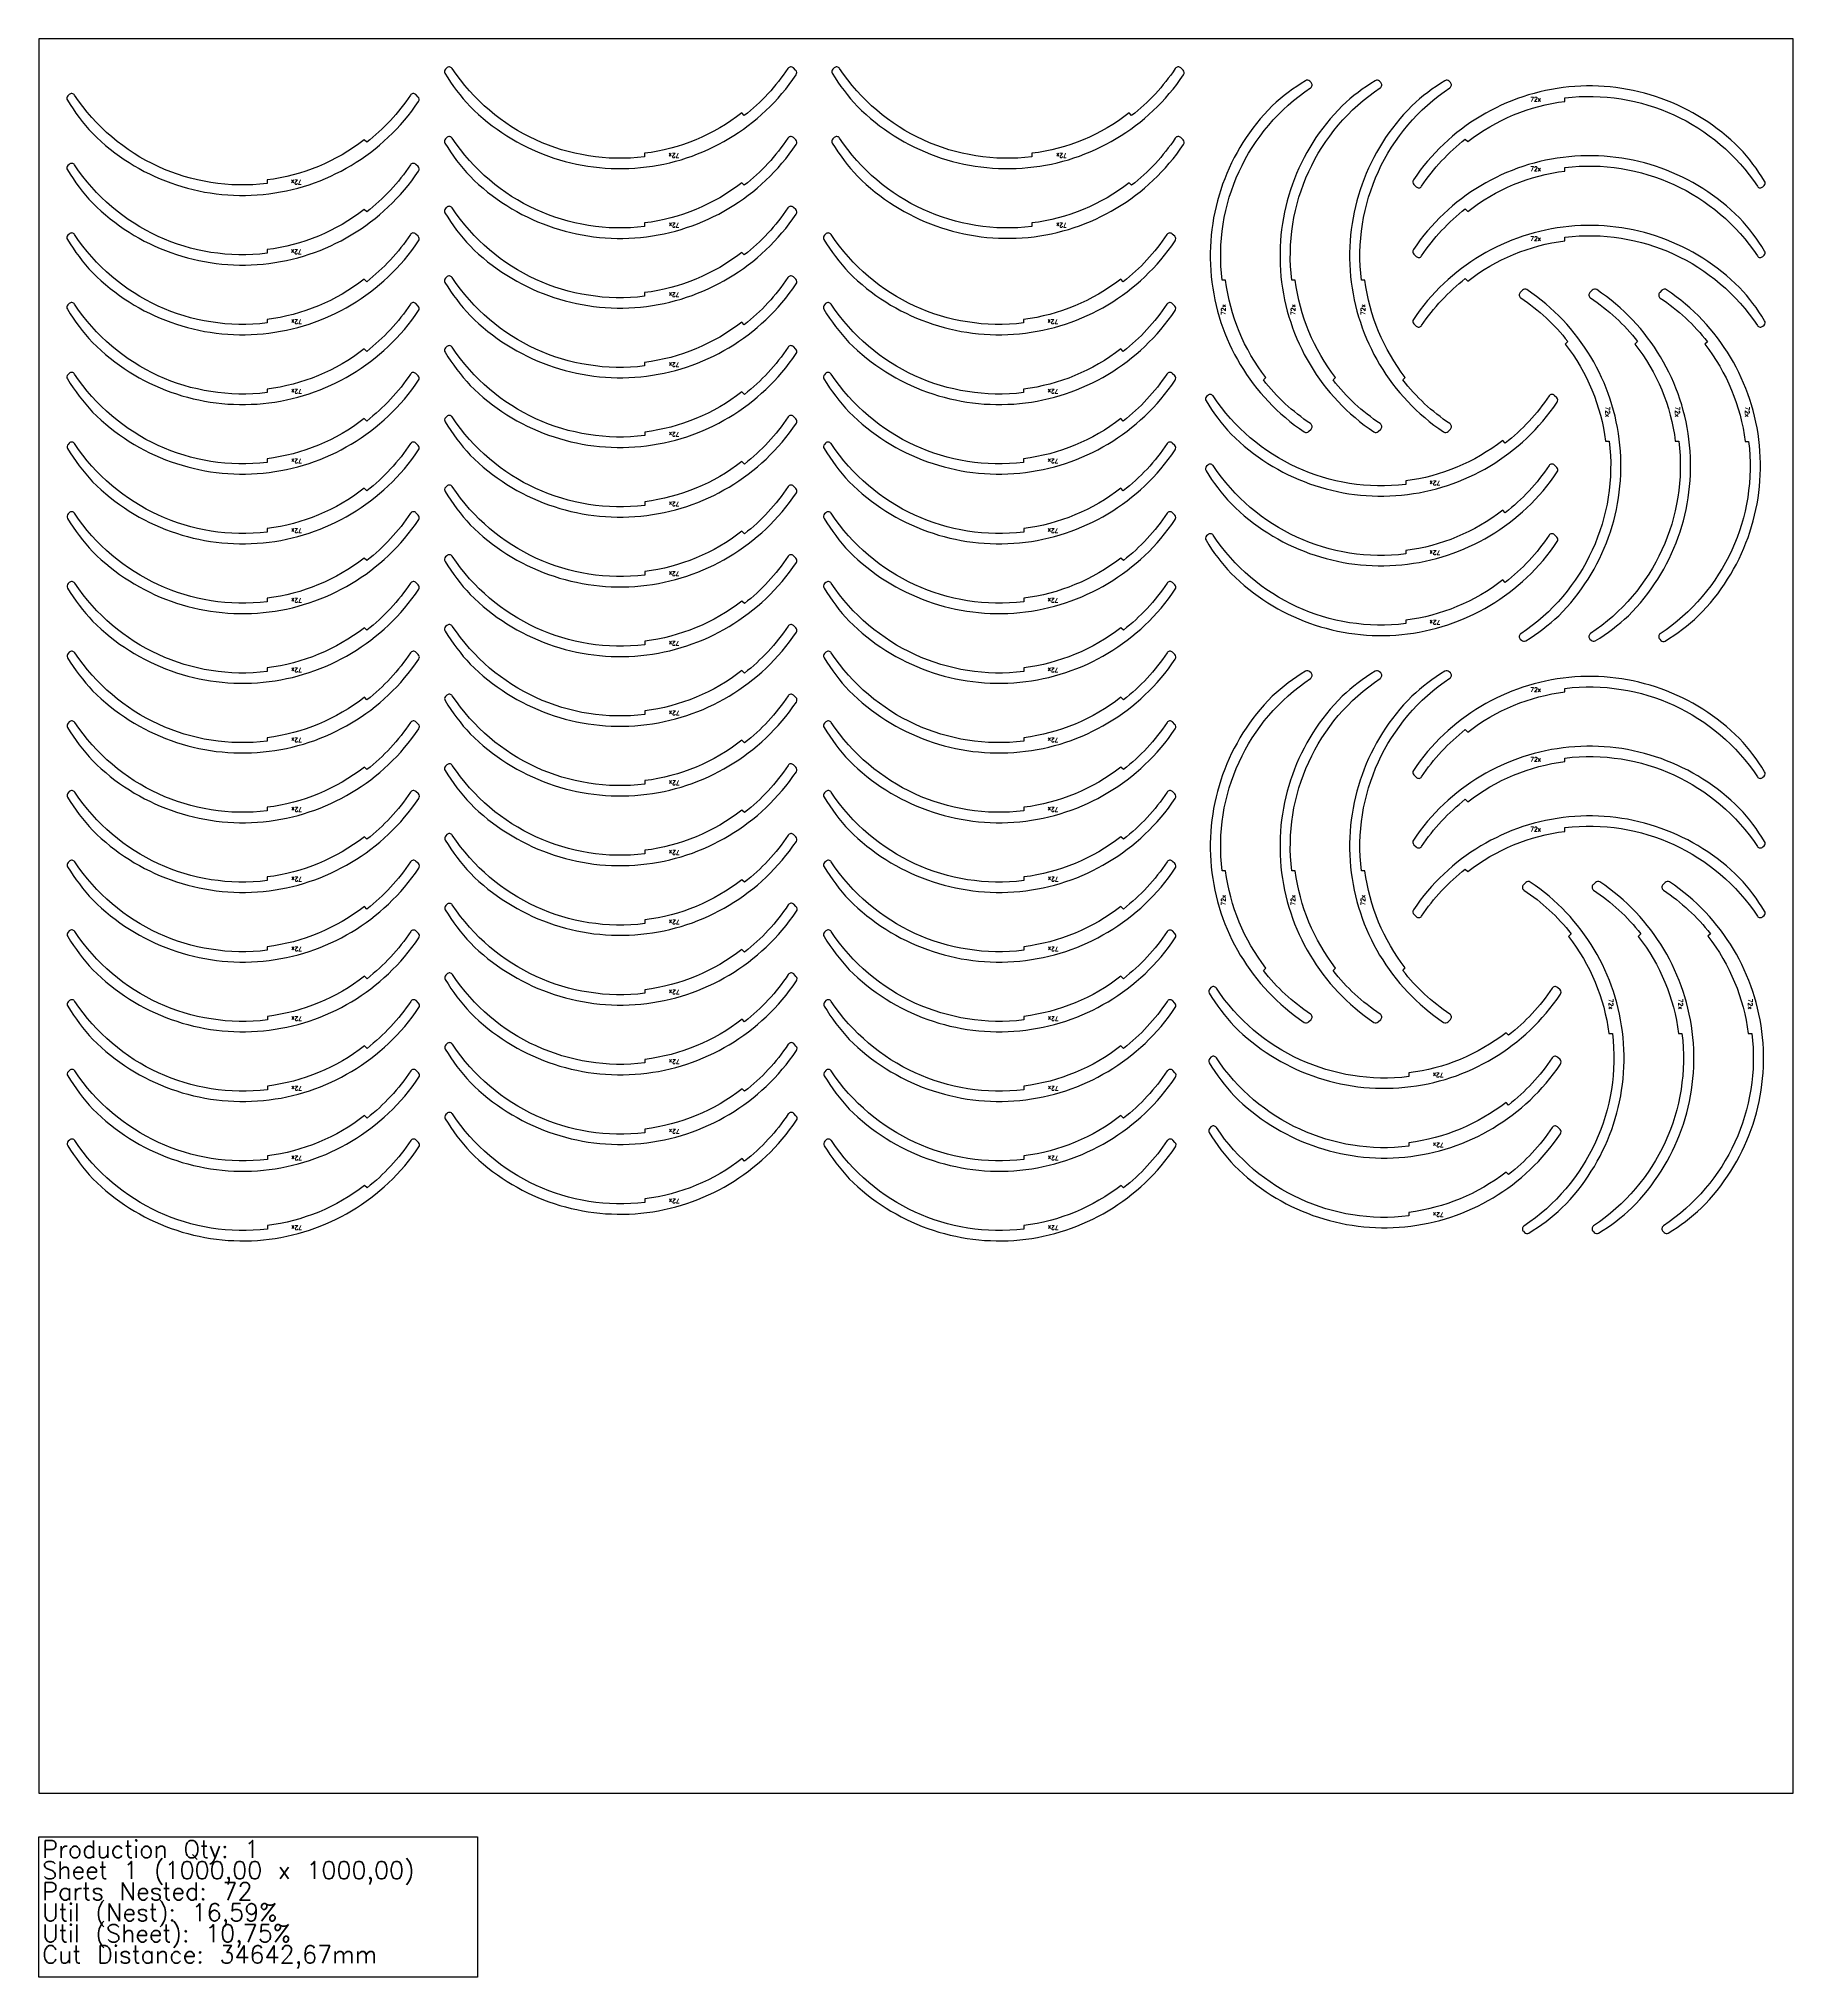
# Model space of a CAD drawing. Header units: millimetres. Extents: x 0 to 1000, y -105 to 1000.
import ezdxf

# ---------------------------------------------------------------- set-up
doc = ezdxf.new("R2010")
doc.units = ezdxf.units.MM
for name, color, linetype in [('--NestedParts--', 7, 'Continuous'), ('sheet', 24, 'Continuous'), ('Stats', 7, 'Continuous'), ('Texto', 7, 'Continuous')]:
    doc.layers.add(name, color=color, linetype=linetype)
doc.styles.get("Standard").update_dxf_attribs({"font": 'txt.shx'})

msp = doc.modelspace()

# ---------------------------------------------------------------- linework, layer by layer
at = {"layer": '--NestedParts--', "color": 7}
for points in [[(427, 983.1, -0.080167), (402.1, 956.2), (400.7, 957.7, -0.135016), (345.3, 934.7), (345.3, 932.7, -0.283604), (235.6, 983.1, 0.473431), (232.5, 983.4), (231.8, 982.7, 0.345608), (231.5, 980.3, 0.050357), (245.8, 961.4, 0.472449), (431.7, 979.5, 0.357325), (431.4, 982.1), (430.1, 983.4, 0.47343)], [(647.8, 983.1, -0.080167), (622.9, 956.2), (621.5, 957.7, -0.135016), (566.1, 934.7), (566.1, 932.7, -0.283604), (456.4, 983.1, 0.473431), (453.3, 983.4), (452.6, 982.7, 0.345608), (452.3, 980.3, 0.050357), (466.6, 961.4, 0.472449), (652.5, 979.5, 0.357325), (652.3, 982.1), (650.9, 983.4, 0.47343)], [(724.9, 780.6, -0.080167), (698, 805.5), (699.4, 806.9, -0.135016), (676.5, 862.3), (674.5, 862.3, -0.283604), (724.9, 972, 0.473431), (725.2, 975.1), (724.5, 975.8, 0.345608), (722, 976.1, 0.050357), (703.1, 961.8, 0.472449), (721.3, 775.9, 0.357325), (723.8, 776.2), (725.2, 777.5, 0.47343)], [(764.6, 780.6, -0.080167), (737.7, 805.5), (739.2, 806.9, -0.135016), (716.2, 862.3), (714.2, 862.3, -0.283604), (764.6, 972, 0.473431), (764.9, 975.1), (764.2, 975.8, 0.345608), (761.8, 976.1, 0.050357), (742.9, 961.8, 0.472449), (761, 775.9, 0.357325), (763.5, 776.2), (764.9, 777.5, 0.47343)], [(804.3, 780.6, -0.080167), (777.5, 805.5), (778.9, 807, -0.135016), (755.9, 862.3), (753.9, 862.3, -0.283604), (804.3, 972.1, 0.473431), (804.6, 975.1), (803.9, 975.8, 0.345608), (801.5, 976.1, 0.050357), (782.6, 961.8, 0.472449), (800.7, 775.9, 0.357325), (803.3, 776.2), (804.6, 777.5, 0.47343)], [(788.2, 915.9, -0.080167), (813.1, 942.8), (814.5, 941.4, -0.135016), (869.9, 964.3), (869.9, 966.3, -0.283604), (979.6, 915.9, 0.473431), (982.7, 915.6), (983.4, 916.3, 0.345608), (983.7, 918.8, 0.050357), (969.4, 937.7, 0.472449), (783.5, 919.5, 0.357325), (783.8, 917), (785.1, 915.6, 0.47343)], [(211.8, 967.9, -0.080167), (186.9, 941), (185.5, 942.4, -0.135016), (130.1, 919.5), (130.1, 917.5, -0.283604), (20.4, 967.9, 0.473431), (17.3, 968.2), (16.6, 967.5, 0.345608), (16.3, 965, 0.050357), (30.6, 946.1, 0.472449), (216.5, 964.3, 0.357325), (216.2, 966.8), (214.9, 968.2, 0.47343)], [(427, 943.4, -0.080167), (402.1, 916.5), (400.7, 917.9, -0.135016), (345.3, 895), (345.3, 893, -0.283604), (235.6, 943.4, 0.473431), (232.5, 943.7), (231.8, 943, 0.345608), (231.5, 940.5, 0.050357), (245.8, 921.6, 0.472449), (431.7, 939.8, 0.357325), (431.5, 942.3), (430.1, 943.7, 0.47343)], [(647.8, 943.4, -0.080167), (622.9, 916.5), (621.5, 917.9, -0.135016), (566.1, 895), (566.1, 893, -0.283604), (456.4, 943.4, 0.473431), (453.3, 943.7), (452.6, 943, 0.345608), (452.3, 940.5, 0.050357), (466.7, 921.6, 0.472449), (652.5, 939.8, 0.357325), (652.3, 942.3), (650.9, 943.7, 0.47343)], [(211.8, 928.1, -0.080167), (186.9, 901.3), (185.5, 902.7, -0.135016), (130.1, 879.8), (130.1, 877.7, -0.283604), (20.4, 928.1, 0.473431), (17.3, 928.4), (16.6, 927.7, 0.345608), (16.3, 925.3, 0.050357), (30.6, 906.4, 0.472449), (216.5, 924.6, 0.357325), (216.2, 927.1), (214.9, 928.4, 0.47343)], [(788.2, 876.2, -0.080167), (813.1, 903.1), (814.5, 901.6, -0.135016), (869.9, 924.6), (869.9, 926.6, -0.283604), (979.6, 876.2, 0.473431), (982.7, 875.9), (983.4, 876.6, 0.345608), (983.7, 879, 0.050357), (969.4, 897.9, 0.472449), (783.5, 879.8, 0.357325), (783.8, 877.2), (785.1, 875.9, 0.47343)], [(427, 903.6, -0.080167), (402.1, 876.8), (400.7, 878.2, -0.135016), (345.3, 855.3), (345.3, 853.2, -0.283604), (235.6, 903.6, 0.473431), (232.5, 903.9), (231.8, 903.2, 0.345608), (231.5, 900.8, 0.050357), (245.8, 881.9, 0.472449), (431.7, 900.1, 0.357325), (431.5, 902.6), (430.1, 903.9, 0.47343)], [(211.8, 888.4, -0.080167), (186.9, 861.5), (185.5, 863, -0.135016), (130.1, 840), (130.1, 838, -0.283604), (20.4, 888.4, 0.473431), (17.3, 888.7), (16.6, 888, 0.345608), (16.3, 885.6, 0.050357), (30.6, 866.7, 0.472449), (216.5, 884.8, 0.357325), (216.3, 887.4), (214.9, 888.7, 0.47343)], [(643, 888.4, -0.080167), (618.1, 861.5), (616.7, 863, -0.135016), (561.3, 840), (561.3, 838, -0.283604), (451.6, 888.4, 0.473431), (448.5, 888.7), (447.8, 888, 0.345608), (447.5, 885.6, 0.050357), (461.8, 866.7, 0.472449), (647.7, 884.8, 0.357325), (647.5, 887.4), (646.1, 888.7, 0.47343)], [(788.2, 836.5, -0.080167), (813.1, 863.3), (814.5, 861.9, -0.135016), (869.9, 884.8), (869.9, 886.9, -0.283604), (979.6, 836.5, 0.473431), (982.7, 836.2), (983.4, 836.8, 0.345608), (983.7, 839.3, 0.050357), (969.4, 858.2, 0.472449), (783.5, 840, 0.357325), (783.8, 837.5), (785.1, 836.2, 0.47343)], [(427, 863.9, -0.080167), (402.1, 837), (400.7, 838.5, -0.135016), (345.3, 815.5), (345.3, 813.5, -0.283604), (235.6, 863.9, 0.473431), (232.5, 864.2), (231.8, 863.5, 0.345608), (231.5, 861.1, 0.050357), (245.9, 842.2, 0.472449), (431.7, 860.3, 0.357325), (431.5, 862.9), (430.1, 864.2, 0.47343)], [(844.7, 852.3, -0.080167), (871.5, 827.4), (870.1, 825.9, -0.135016), (893, 770.6), (895.1, 770.6, -0.283604), (844.7, 660.8, 0.473431), (844.4, 657.8), (845.1, 657.1, 0.345608), (847.5, 656.8, 0.050357), (866.4, 671.1, 0.472449), (848.2, 857, 0.357325), (845.7, 856.7), (844.4, 855.4, 0.47343)], [(884.4, 852.3, -0.080167), (911.3, 827.4), (909.8, 826, -0.135016), (932.8, 770.6), (934.8, 770.6, -0.283604), (884.4, 660.9, 0.473431), (884.1, 657.8), (884.8, 657.1, 0.345608), (887.2, 656.8, 0.050357), (906.1, 671.1, 0.472449), (888, 857, 0.357325), (885.4, 856.7), (884.1, 855.4, 0.47343)], [(924.2, 852.2, -0.080167), (951.1, 827.3), (949.6, 825.9, -0.135016), (972.6, 770.5), (974.6, 770.5, -0.283604), (924.2, 660.8, 0.473431), (923.9, 657.7), (924.6, 657, 0.345608), (927, 656.7, 0.050357), (945.9, 671, 0.472449), (927.8, 856.9, 0.357325), (925.2, 856.7), (923.9, 855.3, 0.47343)], [(211.8, 848.7, -0.080167), (186.9, 821.8), (185.5, 823.2, -0.135016), (130.1, 800.3), (130.1, 798.3, -0.283604), (20.4, 848.7, 0.473431), (17.3, 849), (16.6, 848.3, 0.345608), (16.3, 845.8, 0.050357), (30.6, 826.9, 0.472449), (216.5, 845.1, 0.357325), (216.3, 847.6), (214.9, 849, 0.47343)], [(643, 848.7, -0.080167), (618.1, 821.8), (616.7, 823.2, -0.135016), (561.3, 800.3), (561.3, 798.3, -0.283604), (451.6, 848.7, 0.473431), (448.5, 849), (447.8, 848.3, 0.345608), (447.5, 845.8, 0.050357), (461.8, 826.9, 0.472449), (647.7, 845.1, 0.357325), (647.5, 847.6), (646.1, 849, 0.47343)], [(427.1, 824.2, -0.080167), (402.2, 797.3), (400.7, 798.7, -0.135016), (345.4, 775.8), (345.4, 773.8, -0.283604), (235.6, 824.2, 0.473431), (232.6, 824.5), (231.9, 823.8, 0.345608), (231.6, 821.3, 0.050357), (245.9, 802.4, 0.472449), (431.7, 820.6, 0.357325), (431.5, 823.1), (430.1, 824.5, 0.47343)], [(211.9, 808.9, -0.080167), (186.9, 782.1), (185.5, 783.5, -0.135016), (130.1, 760.6), (130.1, 758.5, -0.283604), (20.4, 808.9, 0.473431), (17.3, 809.2), (16.6, 808.5, 0.345608), (16.3, 806.1, 0.050357), (30.7, 787.2, 0.472449), (216.5, 805.4, 0.357325), (216.3, 807.9), (214.9, 809.2, 0.47343)], [(643, 808.9, -0.080167), (618.1, 782.1), (616.7, 783.5, -0.135016), (561.3, 760.6), (561.3, 758.5, -0.283604), (451.6, 808.9, 0.473431), (448.5, 809.2), (447.8, 808.5, 0.345608), (447.5, 806.1, 0.050357), (461.9, 787.2, 0.472449), (647.7, 805.4, 0.357325), (647.5, 807.9), (646.1, 809.2, 0.47343)], [(860.8, 796.4, -0.080167), (835.9, 769.5), (834.4, 771, -0.135016), (779.1, 748), (779.1, 746, -0.283604), (669.3, 796.4, 0.473431), (666.3, 796.7), (665.6, 796, 0.345608), (665.3, 793.6, 0.050357), (679.6, 774.7, 0.472449), (865.4, 792.8, 0.357325), (865.2, 795.4), (863.8, 796.7, 0.47343)], [(427.1, 784.4, -0.080167), (402.2, 757.6), (400.7, 759, -0.135016), (345.4, 736.1), (345.4, 734, -0.283604), (235.6, 784.4, 0.473431), (232.6, 784.7), (231.9, 784, 0.345608), (231.6, 781.6, 0.050357), (245.9, 762.7, 0.472449), (431.8, 780.9, 0.357325), (431.5, 783.4), (430.2, 784.7, 0.47343)], [(211.9, 769.2, -0.080167), (187, 742.3), (185.5, 743.8, -0.135016), (130.2, 720.8), (130.2, 718.8, -0.283604), (20.4, 769.2, 0.473431), (17.4, 769.5), (16.7, 768.8, 0.345608), (16.4, 766.4, 0.050357), (30.7, 747.5, 0.472449), (216.5, 765.6, 0.357325), (216.3, 768.2), (214.9, 769.5, 0.47343)], [(643.1, 769.2, -0.080167), (618.1, 742.3), (616.7, 743.8, -0.135016), (561.4, 720.8), (561.4, 718.8, -0.283604), (451.6, 769.2, 0.473431), (448.5, 769.5), (447.8, 768.8, 0.345608), (447.6, 766.4, 0.050357), (461.9, 747.5, 0.472449), (647.7, 765.6, 0.357325), (647.5, 768.2), (646.1, 769.5, 0.47343)], [(860.8, 756.7, -0.080167), (835.9, 729.8), (834.4, 731.2, -0.135016), (779.1, 708.3), (779.1, 706.3, -0.283604), (669.3, 756.7, 0.473431), (666.3, 757), (665.6, 756.3, 0.345608), (665.3, 753.8, 0.050357), (679.6, 735, 0.472449), (865.5, 753.1, 0.357325), (865.2, 755.6), (863.9, 757, 0.47343)], [(427.1, 744.7, -0.080167), (402.2, 717.8), (400.8, 719.3, -0.135016), (345.4, 696.3), (345.4, 694.3, -0.283604), (235.7, 744.7, 0.473431), (232.6, 745), (231.9, 744.3, 0.345608), (231.6, 741.9, 0.050357), (245.9, 723, 0.472449), (431.8, 741.1, 0.357325), (431.5, 743.7), (430.2, 745, 0.47343)], [(211.9, 729.5, -0.080167), (187, 702.6), (185.5, 704, -0.135016), (130.2, 681.1), (130.2, 679.1, -0.283604), (20.4, 729.5, 0.473431), (17.4, 729.8), (16.7, 729.1, 0.345608), (16.4, 726.6, 0.050357), (30.7, 707.7, 0.472449), (216.6, 725.9, 0.357325), (216.3, 728.4), (215, 729.8, 0.47343)], [(643.1, 729.5, -0.080167), (618.2, 702.6), (616.7, 704, -0.135016), (561.4, 681.1), (561.4, 679.1, -0.283604), (451.6, 729.5, 0.473431), (448.6, 729.8), (447.9, 729.1, 0.345608), (447.6, 726.6, 0.050357), (461.9, 707.7, 0.472449), (647.7, 725.9, 0.357325), (647.5, 728.4), (646.2, 729.8, 0.47343)], [(860.8, 717, -0.080167), (835.9, 690.1), (834.5, 691.5, -0.135016), (779.1, 668.6), (779.1, 666.6, -0.283604), (669.4, 717, 0.473431), (666.3, 717.3), (665.6, 716.6, 0.345608), (665.3, 714.1, 0.050357), (679.6, 695.2, 0.472449), (865.5, 713.4, 0.357325), (865.2, 715.9), (863.9, 717.3, 0.47343)], [(427.1, 705, -0.080167), (402.2, 678.1), (400.8, 679.5, -0.135016), (345.4, 656.6), (345.4, 654.6, -0.283604), (235.7, 705, 0.473431), (232.6, 705.3), (231.9, 704.6, 0.345608), (231.6, 702.1, 0.050357), (245.9, 683.2, 0.472449), (431.8, 701.4, 0.357325), (431.5, 703.9), (430.2, 705.3, 0.47343)], [(211.9, 689.7, -0.080167), (187, 662.9), (185.6, 664.3, -0.135016), (130.2, 641.4), (130.2, 639.3, -0.283604), (20.5, 689.7, 0.473431), (17.4, 690), (16.7, 689.4, 0.345608), (16.4, 686.9, 0.050357), (30.7, 668, 0.472449), (216.6, 686.2, 0.357325), (216.3, 688.7), (215, 690, 0.47343)], [(643.1, 689.7, -0.080167), (618.2, 662.9), (616.8, 664.3, -0.135016), (561.4, 641.4), (561.4, 639.3, -0.283604), (451.7, 689.7, 0.473431), (448.6, 690), (447.9, 689.4, 0.345608), (447.6, 686.9, 0.050357), (461.9, 668, 0.472449), (647.8, 686.2, 0.357325), (647.5, 688.7), (646.2, 690, 0.47343)], [(427.1, 665.2, -0.080167), (402.2, 638.4), (400.8, 639.8, -0.135016), (345.4, 616.9), (345.4, 614.8, -0.283604), (235.7, 665.2, 0.473431), (232.6, 665.5), (231.9, 664.9, 0.345608), (231.6, 662.4, 0.050357), (245.9, 643.5, 0.472449), (431.8, 661.7, 0.357325), (431.6, 664.2), (430.2, 665.5, 0.47343)], [(211.9, 650, -0.080167), (187, 623.1), (185.6, 624.6, -0.135016), (130.2, 601.6), (130.2, 599.6, -0.283604), (20.5, 650, 0.473431), (17.4, 650.3), (16.7, 649.6, 0.345608), (16.4, 647.2, 0.050357), (30.7, 628.3, 0.472449), (216.6, 646.4, 0.357325), (216.3, 649), (215, 650.3, 0.47343)], [(643.1, 650, -0.080167), (618.2, 623.1), (616.8, 624.6, -0.135016), (561.4, 601.6), (561.4, 599.6, -0.283604), (451.7, 650, 0.473431), (448.6, 650.3), (447.9, 649.6, 0.345608), (447.6, 647.2, 0.050357), (461.9, 628.3, 0.472449), (647.8, 646.4, 0.357325), (647.5, 649), (646.2, 650.3, 0.47343)], [(724.9, 444, -0.080167), (698, 468.9), (699.4, 470.3, -0.135016), (676.5, 525.7), (674.5, 525.7, -0.283604), (724.9, 635.4, 0.473431), (725.2, 638.5), (724.5, 639.2, 0.345608), (722, 639.5, 0.050357), (703.1, 625.2, 0.472449), (721.3, 439.3, 0.357325), (723.8, 439.6), (725.2, 440.9, 0.47343)], [(764.6, 444, -0.080167), (737.7, 468.9), (739.2, 470.3, -0.135016), (716.2, 525.7), (714.2, 525.7, -0.283604), (764.6, 635.4, 0.473431), (764.9, 638.5), (764.2, 639.2, 0.345608), (761.8, 639.5, 0.050357), (742.9, 625.2, 0.472449), (761, 439.3, 0.357325), (763.5, 439.6), (764.9, 440.9, 0.47343)], [(804.3, 444, -0.080167), (777.5, 468.9), (778.9, 470.4, -0.135016), (755.9, 525.7), (753.9, 525.7, -0.283604), (804.3, 635.5, 0.473431), (804.6, 638.5), (803.9, 639.2, 0.345608), (801.5, 639.5, 0.050357), (782.6, 625.2, 0.472449), (800.7, 439.3, 0.357325), (803.3, 439.6), (804.6, 440.9, 0.47343)], [(788.2, 579.3, -0.080167), (813.1, 606.2), (814.5, 604.8, -0.135016), (869.9, 627.7), (869.9, 629.7, -0.283604), (979.6, 579.3, 0.473431), (982.7, 579), (983.4, 579.7, 0.345608), (983.7, 582.2, 0.050357), (969.4, 601.1, 0.472449), (783.5, 582.9, 0.357325), (783.8, 580.4), (785.1, 579, 0.47343)], [(427.1, 625.5, -0.080167), (402.2, 598.6), (400.8, 600.1, -0.135016), (345.4, 577.1), (345.4, 575.1, -0.283604), (235.7, 625.5, 0.473431), (232.6, 625.8), (231.9, 625.1, 0.345608), (231.6, 622.7, 0.050357), (245.9, 603.8, 0.472449), (431.8, 621.9, 0.357325), (431.6, 624.5), (430.2, 625.8, 0.47343)], [(211.9, 610.3, -0.080167), (187, 583.4), (185.6, 584.8, -0.135016), (130.2, 561.9), (130.2, 559.9, -0.283604), (20.5, 610.3, 0.473431), (17.4, 610.6), (16.7, 609.9, 0.345608), (16.4, 607.4, 0.050357), (30.7, 588.5, 0.472449), (216.6, 606.7, 0.357325), (216.4, 609.2), (215, 610.6, 0.47343)], [(643.1, 610.3, -0.080167), (618.2, 583.4), (616.8, 584.8, -0.135016), (561.4, 561.9), (561.4, 559.9, -0.283604), (451.7, 610.3, 0.473431), (448.6, 610.6), (447.9, 609.9, 0.345608), (447.6, 607.4, 0.050357), (461.9, 588.5, 0.472449), (647.8, 606.7, 0.357325), (647.5, 609.2), (646.2, 610.6, 0.47343)], [(788.2, 539.6, -0.080167), (813.1, 566.5), (814.5, 565, -0.135016), (869.9, 588), (869.9, 590, -0.283604), (979.6, 539.6, 0.473431), (982.7, 539.3), (983.4, 540, 0.345608), (983.7, 542.4, 0.050357), (969.4, 561.3, 0.472449), (783.5, 543.2, 0.357325), (783.8, 540.6), (785.1, 539.3, 0.47343)], [(427.1, 585.8, -0.080167), (402.2, 558.9), (400.8, 560.3, -0.135016), (345.4, 537.4), (345.4, 535.4, -0.283604), (235.7, 585.8, 0.473431), (232.6, 586.1), (231.9, 585.4, 0.345608), (231.6, 582.9, 0.050357), (246, 564, 0.472449), (431.8, 582.2, 0.357325), (431.6, 584.7), (430.2, 586.1, 0.47343)], [(211.9, 570.5, -0.080167), (187, 543.7), (185.6, 545.1, -0.135016), (130.2, 522.2), (130.2, 520.1, -0.283604), (20.5, 570.5, 0.473431), (17.4, 570.9), (16.7, 570.2, 0.345608), (16.4, 567.7, 0.050357), (30.7, 548.8, 0.472449), (216.6, 567, 0.357325), (216.4, 569.5), (215, 570.9, 0.47343)], [(643.1, 570.5, -0.080167), (618.2, 543.7), (616.8, 545.1, -0.135016), (561.4, 522.2), (561.4, 520.1, -0.283604), (451.7, 570.5, 0.473431), (448.6, 570.9), (447.9, 570.2, 0.345608), (447.6, 567.7, 0.050357), (461.9, 548.8, 0.472449), (647.8, 567, 0.357325), (647.6, 569.5), (646.2, 570.9, 0.47343)], [(788.2, 499.9, -0.080167), (813.1, 526.7), (814.5, 525.3, -0.135016), (869.9, 548.2), (869.9, 550.3, -0.283604), (979.6, 499.9, 0.473431), (982.7, 499.6), (983.4, 500.2, 0.345608), (983.7, 502.7, 0.050357), (969.4, 521.6, 0.472449), (783.5, 503.4, 0.357325), (783.8, 500.9), (785.1, 499.6, 0.47343)], [(427.2, 546, -0.080167), (402.2, 519.2), (400.8, 520.6, -0.135016), (345.5, 497.7), (345.5, 495.6, -0.283604), (235.7, 546, 0.473431), (232.6, 546.4), (232, 545.7, 0.345608), (231.7, 543.2, 0.050357), (246, 524.3, 0.472449), (431.8, 542.5, 0.357325), (431.6, 545), (430.2, 546.4, 0.47343)], [(211.9, 530.8, -0.080167), (187, 503.9), (185.6, 505.4, -0.135016), (130.2, 482.4), (130.2, 480.4, -0.283604), (20.5, 530.8, 0.473431), (17.4, 531.1), (16.7, 530.4, 0.345608), (16.4, 528, 0.050357), (30.8, 509.1, 0.472449), (216.6, 527.2, 0.357325), (216.4, 529.8), (215, 531.1, 0.47343)], [(643.1, 530.8, -0.080167), (618.2, 503.9), (616.8, 505.4, -0.135016), (561.4, 482.4), (561.4, 480.4, -0.283604), (451.7, 530.8, 0.473431), (448.6, 531.1), (447.9, 530.4, 0.345608), (447.6, 528, 0.050357), (461.9, 509.1, 0.472449), (647.8, 527.2, 0.357325), (647.6, 529.8), (646.2, 531.1, 0.47343)], [(846.5, 514.7, -0.080167), (873.4, 489.8), (871.9, 488.3, -0.135016), (894.9, 433), (896.9, 433, -0.283604), (846.5, 323.2, 0.473431), (846.2, 320.2), (846.9, 319.5, 0.345608), (849.3, 319.2, 0.050357), (868.2, 333.5, 0.472449), (850.1, 519.3, 0.357325), (847.6, 519.1), (846.2, 517.7, 0.47343)], [(886.2, 514.7, -0.080167), (913.1, 489.8), (911.7, 488.3, -0.135016), (934.6, 433), (936.6, 433, -0.283604), (886.2, 323.3, 0.473431), (885.9, 320.2), (886.6, 319.5, 0.345608), (889.1, 319.2, 0.050357), (908, 333.5, 0.472449), (889.8, 519.4, 0.357325), (887.3, 519.1), (885.9, 517.8, 0.47343)], [(926, 514.7, -0.080167), (952.8, 489.8), (951.4, 488.4, -0.135016), (974.3, 433), (976.4, 433, -0.283604), (926, 323.3, 0.473431), (925.7, 320.2), (926.4, 319.5, 0.345608), (928.8, 319.2, 0.050357), (947.7, 333.5, 0.472449), (929.5, 519.4, 0.357325), (927, 519.1), (925.7, 517.8, 0.47343)], [(427.2, 506.3, -0.080167), (402.3, 479.4), (400.8, 480.9, -0.135016), (345.5, 457.9), (345.5, 455.9, -0.283604), (235.7, 506.3, 0.473431), (232.7, 506.6), (232, 505.9, 0.345608), (231.7, 503.5, 0.050357), (246, 484.6, 0.472449), (431.9, 502.7, 0.357325), (431.6, 505.3), (430.3, 506.6, 0.47343)], [(212, 491.1, -0.080167), (187.1, 464.2), (185.6, 465.6, -0.135016), (130.3, 442.7), (130.3, 440.7, -0.283604), (20.5, 491.1, 0.473431), (17.4, 491.4), (16.8, 490.7, 0.345608), (16.5, 488.2, 0.050357), (30.8, 469.3, 0.472449), (216.6, 487.5, 0.357325), (216.4, 490), (215, 491.4, 0.47343)], [(643.2, 491.1, -0.080167), (618.2, 464.2), (616.8, 465.6, -0.135016), (561.4, 442.7), (561.4, 440.7, -0.283604), (451.7, 491.1, 0.473431), (448.6, 491.4), (447.9, 490.7, 0.345608), (447.6, 488.2, 0.050357), (462, 469.3, 0.472449), (647.8, 487.5, 0.357325), (647.6, 490), (646.2, 491.4, 0.47343)], [(427.2, 466.6, -0.080167), (402.3, 439.7), (400.9, 441.1, -0.135016), (345.5, 418.2), (345.5, 416.2, -0.283604), (235.8, 466.6, 0.473431), (232.7, 466.9), (232, 466.2, 0.345608), (231.7, 463.7, 0.050357), (246, 444.8, 0.472449), (431.9, 463, 0.357325), (431.6, 465.5), (430.3, 466.9, 0.47343)], [(862.6, 458.8, -0.080167), (837.7, 432), (836.3, 433.4, -0.135016), (780.9, 410.5), (780.9, 408.4, -0.283604), (671.2, 458.8, 0.473431), (668.1, 459.1), (667.4, 458.5, 0.345608), (667.1, 456, 0.050357), (681.4, 437.1, 0.472449), (867.3, 455.3, 0.357325), (867.1, 457.8), (865.7, 459.1, 0.47343)], [(212, 451.3, -0.080167), (187.1, 424.5), (185.6, 425.9, -0.135016), (130.3, 403), (130.3, 400.9, -0.283604), (20.5, 451.3, 0.473431), (17.5, 451.7), (16.8, 451, 0.345608), (16.5, 448.5, 0.050357), (30.8, 429.6, 0.472449), (216.7, 447.8, 0.357325), (216.4, 450.3), (215.1, 451.7, 0.47343)], [(643.2, 451.3, -0.080167), (618.3, 424.5), (616.8, 425.9, -0.135016), (561.5, 403), (561.5, 400.9, -0.283604), (451.7, 451.3, 0.473431), (448.7, 451.7), (448, 451, 0.345608), (447.7, 448.5, 0.050357), (462, 429.6, 0.472449), (647.8, 447.8, 0.357325), (647.6, 450.3), (646.2, 451.7, 0.47343)], [(427.2, 426.8, -0.080167), (402.3, 400), (400.9, 401.4, -0.135016), (345.5, 378.5), (345.5, 376.4, -0.283604), (235.8, 426.8, 0.473431), (232.7, 427.2), (232, 426.5, 0.345608), (231.7, 424, 0.050357), (246, 405.1, 0.472449), (431.9, 423.3, 0.357325), (431.6, 425.8), (430.3, 427.2, 0.47343)], [(862.6, 419.1, -0.080167), (837.7, 392.2), (836.3, 393.7, -0.135016), (780.9, 370.7), (780.9, 368.7, -0.283604), (671.2, 419.1, 0.473431), (668.1, 419.4), (667.4, 418.7, 0.345608), (667.1, 416.3, 0.050357), (681.4, 397.4, 0.472449), (867.3, 415.5, 0.357325), (867.1, 418.1), (865.7, 419.4, 0.47343)], [(212, 411.6, -0.080167), (187.1, 384.7), (185.7, 386.2, -0.135016), (130.3, 363.2), (130.3, 361.2, -0.283604), (20.6, 411.6, 0.473431), (17.5, 411.9), (16.8, 411.2, 0.345608), (16.5, 408.8, 0.050357), (30.8, 389.9, 0.472449), (216.7, 408, 0.357325), (216.4, 410.6), (215.1, 411.9, 0.47343)], [(643.2, 411.6, -0.080167), (618.3, 384.7), (616.8, 386.2, -0.135016), (561.5, 363.2), (561.5, 361.2, -0.283604), (451.7, 411.6, 0.473431), (448.7, 411.9), (448, 411.2, 0.345608), (447.7, 408.8, 0.050357), (462, 389.9, 0.472449), (647.9, 408, 0.357325), (647.6, 410.6), (646.3, 411.9, 0.47343)], [(427.2, 387.1, -0.080167), (402.3, 360.2), (400.9, 361.7, -0.135016), (345.5, 338.7), (345.5, 336.7, -0.283604), (235.8, 387.1, 0.473431), (232.7, 387.4), (232, 386.7, 0.345608), (231.7, 384.3, 0.050357), (246, 365.4, 0.472449), (431.9, 383.5, 0.357325), (431.6, 386.1), (430.3, 387.4, 0.47343)], [(862.6, 379.4, -0.080167), (837.7, 352.5), (836.3, 353.9, -0.135016), (780.9, 331), (780.9, 329, -0.283604), (671.2, 379.4, 0.473431), (668.1, 379.7), (667.4, 379, 0.345608), (667.1, 376.5, 0.050357), (681.5, 357.6, 0.472449), (867.3, 375.8, 0.357325), (867.1, 378.3), (865.7, 379.7, 0.47343)], [(212, 371.9, -0.080167), (187.1, 345), (185.7, 346.4, -0.135016), (130.3, 323.5), (130.3, 321.5, -0.283604), (20.6, 371.9, 0.473431), (17.5, 372.2), (16.8, 371.5, 0.345608), (16.5, 369, 0.050357), (30.8, 350.2, 0.472449), (216.7, 368.3, 0.357325), (216.4, 370.8), (215.1, 372.2, 0.47343)], [(643.2, 371.9, -0.080167), (618.3, 345), (616.9, 346.4, -0.135016), (561.5, 323.5), (561.5, 321.5, -0.283604), (451.8, 371.9, 0.473431), (448.7, 372.2), (448, 371.5, 0.345608), (447.7, 369, 0.050357), (462, 350.2, 0.472449), (647.9, 368.3, 0.357325), (647.6, 370.8), (646.3, 372.2, 0.47343)]]:
    msp.add_lwpolyline(points, format="xyb", close=True, dxfattribs=at)
at = {"layer": 'sheet', "color": 7}
msp.add_lwpolyline([(0, 0), (1000, 0), (1000, 1000), (0, 1000)], close=True, dxfattribs=at)
at = {"layer": 'Stats', "color": 151}
msp.add_lwpolyline([(0, -25), (250, -25), (250, -105), (0, -105), (0, -25)], close=True, dxfattribs=at)

# ---------------------------------------------------------------- texts
at = {"layer": 'Stats', "color": 60}
for s, p in [('Production Qty: 1', (2, -37)), ('Sheet 1 (1000,00 x 1000,00)', (2, -49)), ('Parts Nested: 72', (2, -61)), ('Util (Nest): 16,59%', (2, -73)), ('Util (Sheet): 10,75%', (2, -85)), ('Cut Distance: 34642,67mm', (2, -97))]:
    msp.add_text(s, height=10, dxfattribs=at).set_placement(p)
at = {"layer": 'Texto', "color": 3, "char_height": 2.5, "width": 6.04, "attachment_point": 1}
for insert in [(850.1, 966.8), (850.1, 927.1), (850.1, 887.3), (850.1, 630.2), (850.1, 590.5), (850.1, 550.7)]:
    msp.add_mtext('72x', dxfattribs=dict(at, insert=insert))
for insert, rotation in [((365.1, 932.2), 180), ((586, 932.2), 180), ((149.9, 917), 180), ((365.2, 892.5), 180), ((586, 892.5), 180), ((149.9, 877.3), 180), ((365.2, 852.8), 180), ((150, 837.5), 180), ((581.1, 837.5), 180), ((674, 842.5), 90), ((713.7, 842.5), 90), ((753.5, 842.5), 90), ((365.2, 813), 180), ((150, 797.8), 180), ((581.2, 797.8), 180), ((895.5, 790.4), 270), ((935.3, 790.4), 270), ((975.1, 790.4), 270), ((365.2, 773.3), 180), ((150, 758.1), 180), ((581.2, 758.1), 180), ((798.9, 745.5), 180), ((365.2, 733.6), 180), ((150, 718.3), 180), ((581.2, 718.3), 180), ((798.9, 705.8), 180), ((365.2, 693.8), 180), ((150, 678.6), 180), ((581.2, 678.6), 180), ((798.9, 666.1), 180), ((365.2, 654.1), 180), ((150, 638.9), 180), ((581.2, 638.9), 180), ((365.3, 614.4), 180), ((150, 599.1), 180), ((581.2, 599.1), 180), ((365.3, 574.6), 180), ((150.1, 559.4), 180), ((581.2, 559.4), 180), ((365.3, 534.9), 180), ((150.1, 519.7), 180), ((581.3, 519.7), 180), ((674, 505.9), 90), ((713.7, 505.9), 90), ((753.5, 505.9), 90), ((365.3, 495.2), 180), ((150.1, 479.9), 180), ((581.3, 479.9), 180), ((365.3, 455.4), 180), ((150.1, 440.2), 180), ((581.3, 440.2), 180), ((897.4, 452.8), 270), ((937.1, 452.8), 270), ((976.8, 452.8), 270), ((365.3, 415.7), 180), ((800.7, 408), 180), ((150.1, 400.5), 180), ((581.3, 400.5), 180), ((365.3, 376), 180), ((800.8, 368.2), 180), ((150.1, 360.7), 180), ((581.3, 360.7), 180), ((365.3, 336.2), 180), ((150.1, 321), 180), ((581.3, 321), 180), ((800.8, 328.5), 180)]:
    msp.add_mtext('72x', dxfattribs=dict(at, insert=insert, rotation=rotation))

doc.saveas('drawing.dxf')
